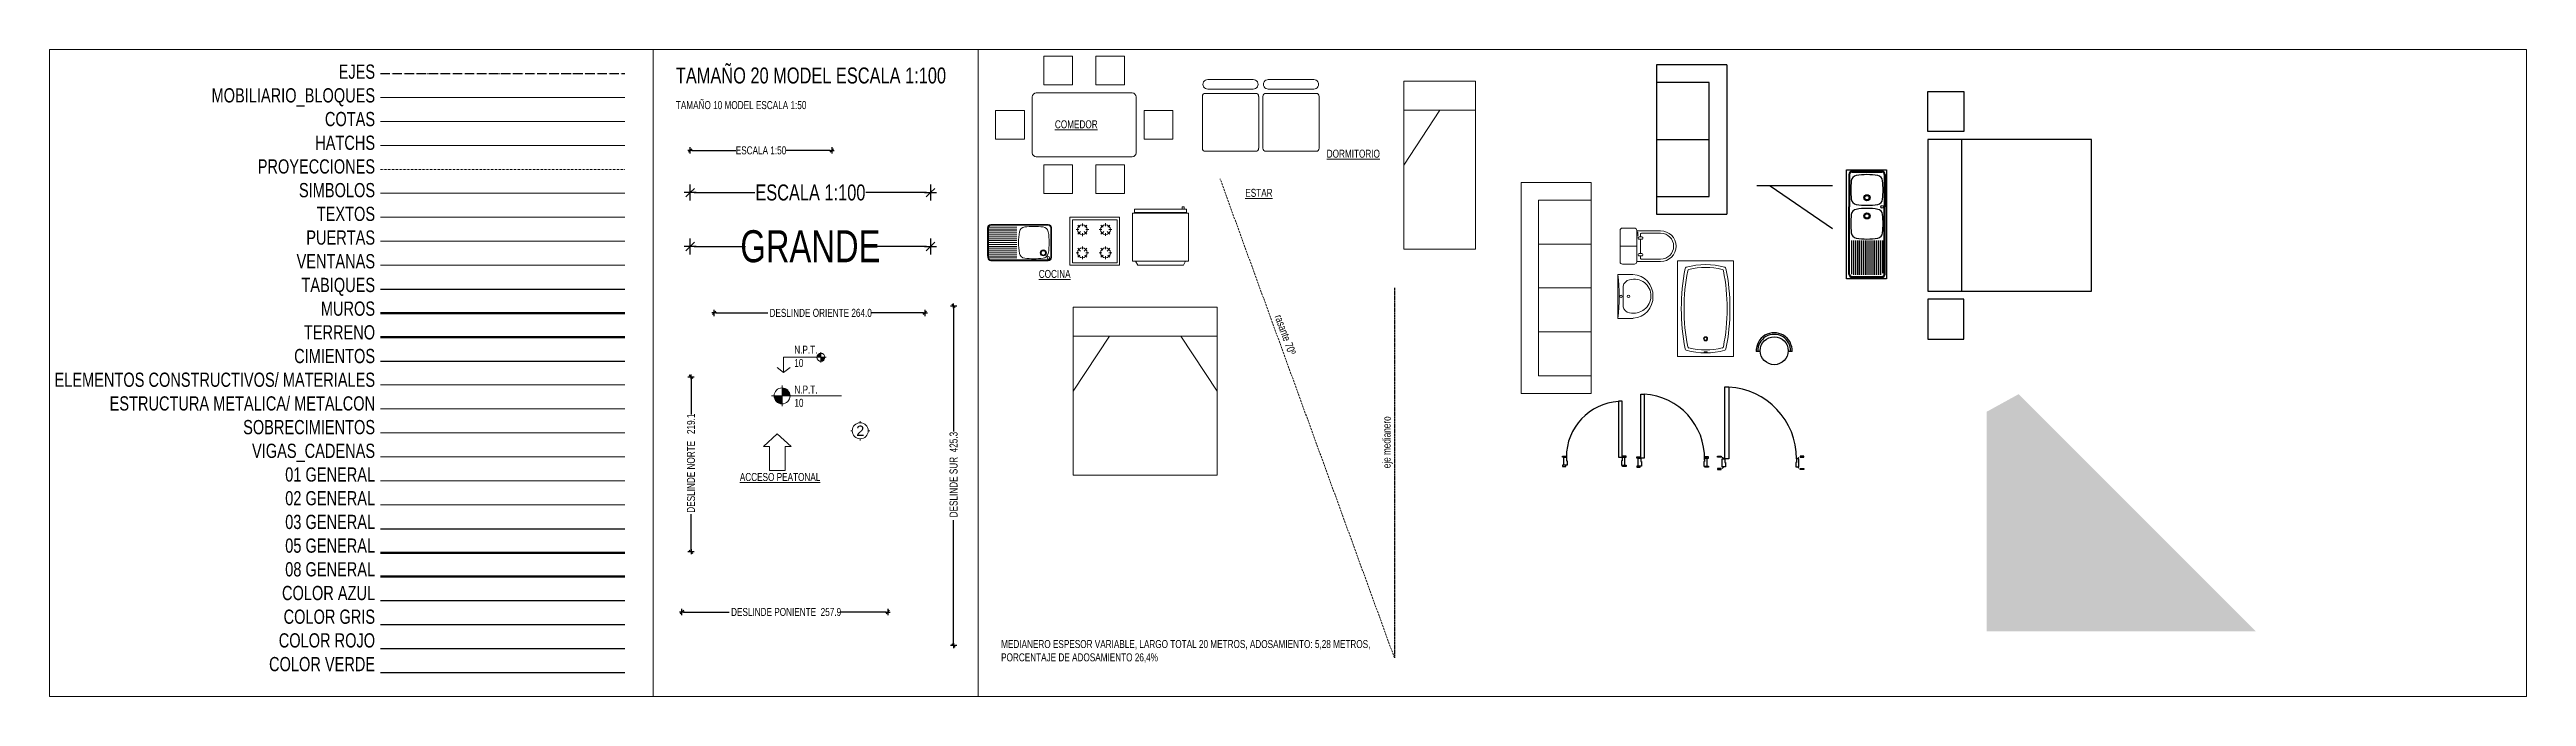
# Model space of a CAD drawing. Header units: centimetres. Extents: x 56177 to 99483, y 493 to 15482.
# Drawn here: x 56754 to 59856, y 4911 to 5721 of the extents above; entities that cross this region are included whole.
import ezdxf
from ezdxf.enums import TextEntityAlignment as Align

# ---------------------------------------------------------------- set-up
doc = ezdxf.new("R2010")
doc.units = ezdxf.units.CM
doc.header["$MEASUREMENT"] = 0
for name, pattern in [('ACAD_ISO02W100', [15, 12, -3]), ('ACAD_ISO04W100', [30, 24, -3, 0, -3]), ('CONTINUA', [0]), ('HIDDEN', [0.375, 0.25, -0.125])]:
    doc.linetypes.add(name, pattern=pattern)
for name, color, linetype, lineweight in [('0.1 COTAS', 52, 'Continuous', 13), ('0.15 HATCHS', 126, 'Continuous', 15), ('0.15 PROYECCIONES', 6, 'HIDDEN', 15), ('0.15 SIMBOLOS', 4, 'Continuous', 20), ('0.15 TEXTOS', 212, 'Continuous', 20), ('0.2 PUERTAS', 2, 'Continuous', 20), ('0.2 VENTANAS', 2, 'Continuous', 20), ('0.3 TABIQUES', 3, 'Continuous', 30), ('0.5 MUROS', 1, 'Continuous', 50), ('0.8 TERRENO', 5, 'Continuous', 80), ('00.2 CIMIENTOS', 120, 'Continuous', 30), ('00.2 ELEMENTOS CONSTRUCTIVOS', 251, 'Continuous', 20), ('00.2 METALCON', 126, 'Continuous', 15), ('00.2 SOBRECIMIENTOS', 30, 'Continuous', 20), ('00.2 VIGAS-CADENAS', 202, 'ACAD_ISO02W100', 20), ('000.1 GENERAL', 252, 'Continuous', 13), ('000.2 GENERAL', 2, 'Continuous', 20), ('000.3 GENERAL', 3, 'Continuous', 30), ('000.5 GENERAL', 1, 'Continuous', 50), ('000.8 GENERAL', 5, 'Continuous', 80)]:
    doc.layers.add(name, color=color, linetype=linetype, lineweight=lineweight)
doc.layers.add('0.10 EJES', color=120, linetype='ACAD_ISO04W100')
doc.layers.add('0.12 MOBILIARIO BLOQUES', color=251, linetype='Continuous', lineweight=13, true_color=0x616161)
for name, color, linetype, true_color in [('COLOR_ AZUL', 160, 'Continuous', 0x102ff9), ('COLOR_ GRIS', 253, 'Continuous', 0xb5b5b5), ('COLOR_ NARANJO', 2, 'Continuous', 0xffff14), ('COLOR_ ROJO', 1, 'Continuous', 0xff0000), ('COLOR_ VERDE', 64, 'Continuous', 0x7f951d)]:
    doc.layers.add(name, color=color, linetype=linetype, true_color=true_color)
doc.styles.add('NICOLAS', font='swissel.ttf')
doc.styles.add('NICOLAS 1', font='swissl.ttf')
doc.styles.add('NICOLAS 2', font='swisscl.ttf')
doc.dimstyles.new('NICO CMS GRANDE', dxfattribs={"dimtxt": 40, "dimasz": 5, "dimexe": 0.18, "dimexo": 0.0625, "dimgap": 0.09, "dimtad": 0, "dimdec": 1, "dimzin": 0, "dimdsep": 46, "dimtxsty": 'NICOLAS 2', "dimblk": 'CRUZ2', "dimcen": 0.09, "dimse1": 1, "dimse2": 1, "dimclrd": 256, "dimclrt": 2, "dimadec": 0, "dimazin": 0, "dimtfac": 1, "dimtdec": 1, "dimtofl": 0, "dimtmove": 1, "dimatfit": 2, "dimldrblk": 'CRUZ2', "dimfxl": 1, "dimtolj": 1, "dimtzin": 0, "dimarcsym": 0})
doc.dimstyles.new('NICO CMS MEDIA', dxfattribs={"dimtxt": 20, "dimasz": 5, "dimexe": 0.18, "dimexo": 0.0625, "dimgap": 0.09, "dimtad": 0, "dimdec": 1, "dimzin": 0, "dimdsep": 46, "dimtxsty": 'NICOLAS 2', "dimblk": 'CRUZ2', "dimcen": 0.09, "dimse1": 1, "dimse2": 1, "dimclrd": 256, "dimclrt": 2, "dimadec": 0, "dimazin": 0, "dimtfac": 1, "dimtdec": 1, "dimtofl": 0, "dimtmove": 1, "dimatfit": 2, "dimldrblk": 'CRUZ2', "dimfxl": 1, "dimtolj": 1, "dimtzin": 0, "dimarcsym": 0})
doc.dimstyles.new('NICO CMS PEQUEÑAS', dxfattribs={"dimtxt": 10, "dimasz": 2, "dimexe": 0.18, "dimexo": 0.0625, "dimgap": 0.09, "dimtad": 0, "dimdec": 1, "dimzin": 0, "dimdsep": 46, "dimtxsty": 'NICOLAS 2', "dimblk": 'CRUZ2', "dimcen": 0.09, "dimse1": 1, "dimse2": 1, "dimclrd": 256, "dimclrt": 2, "dimadec": 0, "dimazin": 0, "dimtfac": 1, "dimtdec": 1, "dimtofl": 0, "dimtmove": 1, "dimatfit": 2, "dimldrblk": 'CRUZ2', "dimfxl": 1, "dimtolj": 1, "dimtzin": 0, "dimarcsym": 0})

msp = doc.modelspace()

# ---------------------------------------------------------------- texts
at = {"layer": '0.15 TEXTOS', "attachment_point": 1, "style": 'NICOLAS 2'}
for s, insert, char_height, width in [('\\pxqr;EJES\\PMOBILIARIO_BLOQUES\\PCOTAS\\PHATCHS\\PPROYECCIONES\\PSIMBOLOS\\PTEXTOS \\PPUERTAS\\PVENTANAS\\PTABIQUES\\PMUROS\\PTERRENO\\PCIMIENTOS\\PELEMENTOS CONSTRUCTIVOS/ MATERIALES\\PESTRUCTURA METALICA/ METALCON\\PSOBRECIMIENTOS\\PVIGAS_CADENAS\\P01 GENERAL\\P02 GENERAL\\P03 GENERAL\\P05 GENERAL\\P08 GENERAL\\PCOLOR AZUL\\PCOLOR GRIS\\PCOLOR ROJO\\PCOLOR VERDE', (56728.14, 5702.61), 17.8, 433.7737), ('TAMAÑO 20 MODEL ESCALA 1:100', (57538.63, 5698.9), 20, 489.6147), ('TAMAÑO 20 MODEL ESCALA 1:100', (57538.63, 5698.9), 20, 489.6147), ('TAMAÑO 10 MODEL ESCALA 1:50', (57538.63, 5656.83), 10, 489.6147), ('TAMAÑO 10 MODEL ESCALA 1:50', (57538.63, 5656.83), 10, 489.6147), ('{\\LDORMITORIO}', (58353.8, 5595.99), 10, 489.6147), ('{\\LESTAR}', (58251.85, 5546.97), 10, 489.6147), ('{\\LCOCINA}', (57993.15, 5445.41), 10, 489.6147), ('N.P.T. \\P10', (57686.93, 5350.59), 10, 489.6147), ('N.P.T.\\P10', (57687.09, 5300.69), 10, 489.6147), ('{\\LACCESO PEATONAL}', (57618.76, 5191.15), 10, 489.6147), ('MEDIANERO ESPESOR VARIABLE, LARGO TOTAL 20 METROS, ADOSAMIENTO: 5,28 METROS, PORCENTAJE DE ADOSAMIENTO 26,4%', (57946, 4982), 10, 489.6147)]:
    msp.add_mtext(s, dxfattribs=dict(at, insert=insert, char_height=char_height, width=width))
at = {"layer": '0.15 TEXTOS', "insert": (58013.4, 5632.75), "char_height": 10, "attachment_point": 1, "style": 'NICOLAS 2'}
msp.add_mtext('{\\LCOMEDOR}', dxfattribs=at)
at = {"layer": '0.15 TEXTOS', "char_height": 10, "width": 489.6147, "style": 'NICOLAS 2'}
for s, insert, attachment_point, rotation in [('rasante 70º', (58297.73, 5390.67), 1, 290), ('eje medianero', (58436.83, 5197.1), 7, 90)]:
    msp.add_mtext(s, dxfattribs=dict(at, insert=insert, attachment_point=attachment_point, rotation=rotation))

# ---------------------------------------------------------------- blocks, each defined once
blk = doc.blocks.new('CRUZ2')
at = {"layer": 'COLOR_ NARANJO', "color": 8}
for p, q in [((-1.5, 0), (1.5, 0)), ((0, 2), (0, -2))]:
    blk.add_line(p, q, dxfattribs=at)
at = {"layer": 'COLOR_ NARANJO', "color": 4}
blk.add_lwpolyline([(-1.06, -1.06), (0, 0), (1.06, 1.06)], dxfattribs=at)
blk = doc.blocks.new('*D33')
at = {"layer": '0.1 COTAS', "lineweight": -2, "transparency": 16777216}
for p, q in [((57558.6, 5595.1), (57613.7, 5595.1)), ((57732, 5595.1), (57676.9, 5595.1))]:
    blk.add_line(p, q, dxfattribs=at)
at = {"layer": 'Defpoints', "color": 0, "transparency": 16777216}
for p in [(57556.6, 5585.6), (57734, 5595.1), (57734, 5585.6)]:
    blk.add_point(p, dxfattribs=at)
at = {"layer": '0.1 COTAS', "lineweight": -2, "transparency": 16777216, "xscale": 2, "yscale": 2, "zscale": 2, "rotation": 180}
blk.add_blockref('CRUZ2', (57556.6, 5595.1), dxfattribs=at)
at = {"layer": '0.1 COTAS', "lineweight": -2, "transparency": 16777216, "xscale": 2, "yscale": 2, "zscale": 2}
blk.add_blockref('CRUZ2', (57734, 5595.1), dxfattribs=at)
at = {"layer": '0.1 COTAS', "color": 2, "transparency": 16777216, "insert": (57645.3, 5595.1), "char_height": 10, "attachment_point": 5, "style": 'NICOLAS 2'}
blk.add_mtext('\\A1;ESCALA 1:50', dxfattribs=at)
blk = doc.blocks.new('*D34')
at = {"layer": '0.1 COTAS', "lineweight": -2, "transparency": 16777216}
for p, q in [((57561.6, 5542.3), (57637.7, 5542.3)), ((57852.6, 5542.3), (57776.4, 5542.3))]:
    blk.add_line(p, q, dxfattribs=at)
at = {"layer": 'Defpoints', "color": 0, "transparency": 16777216}
for p in [(57556.6, 5585.1), (57857.6, 5565.6), (57857.6, 5542.3)]:
    blk.add_point(p, dxfattribs=at)
at = {"layer": '0.1 COTAS', "lineweight": -2, "transparency": 16777216, "xscale": 5, "yscale": 5, "zscale": 5, "rotation": 180}
blk.add_blockref('CRUZ2', (57556.6, 5542.3), dxfattribs=at)
at = {"layer": '0.1 COTAS', "lineweight": -2, "transparency": 16777216, "xscale": 5, "yscale": 5, "zscale": 5}
blk.add_blockref('CRUZ2', (57857.6, 5542.3), dxfattribs=at)
at = {"layer": '0.1 COTAS', "color": 2, "transparency": 16777216, "insert": (57707.1, 5542.3), "char_height": 20, "attachment_point": 5, "style": 'NICOLAS 2'}
blk.add_mtext('\\A1;ESCALA 1:100', dxfattribs=at)
blk = doc.blocks.new('*D35')
at = {"layer": '0.1 COTAS', "lineweight": -2, "transparency": 16777216}
for p, q in [((57561.6, 5474.8), (57625.7, 5474.8)), ((57852.6, 5474.8), (57788.4, 5474.8))]:
    blk.add_line(p, q, dxfattribs=at)
at = {"layer": 'Defpoints', "color": 0, "transparency": 16777216}
for p in [(57556.6, 5532.3), (57857.6, 5532.3), (57857.6, 5474.8)]:
    blk.add_point(p, dxfattribs=at)
at = {"layer": '0.1 COTAS', "lineweight": -2, "transparency": 16777216, "xscale": 5, "yscale": 5, "zscale": 5, "rotation": 180}
blk.add_blockref('CRUZ2', (57556.6, 5474.8), dxfattribs=at)
at = {"layer": '0.1 COTAS', "lineweight": -2, "transparency": 16777216, "xscale": 5, "yscale": 5, "zscale": 5}
blk.add_blockref('CRUZ2', (57857.6, 5474.8), dxfattribs=at)
at = {"layer": '0.1 COTAS', "color": 2, "transparency": 16777216, "insert": (57707.1, 5474.8), "char_height": 40, "attachment_point": 5, "style": 'NICOLAS 2'}
blk.add_mtext('\\A1;GRANDE', dxfattribs=at)
blk = doc.blocks.new('*D36')
at = {"layer": '0.1 COTAS', "lineweight": -2, "transparency": 16777216}
for p, q in [((57558.6, 5595.1), (57613.7, 5595.1)), ((57732, 5595.1), (57676.9, 5595.1))]:
    blk.add_line(p, q, dxfattribs=at)
at = {"layer": 'Defpoints', "color": 0, "transparency": 16777216}
for p in [(57556.6, 5585.6), (57734, 5595.1), (57734, 5585.6)]:
    blk.add_point(p, dxfattribs=at)
at = {"layer": '0.1 COTAS', "lineweight": -2, "transparency": 16777216, "xscale": 2, "yscale": 2, "zscale": 2, "rotation": 180}
blk.add_blockref('CRUZ2', (57556.6, 5595.1), dxfattribs=at)
at = {"layer": '0.1 COTAS', "lineweight": -2, "transparency": 16777216, "xscale": 2, "yscale": 2, "zscale": 2}
blk.add_blockref('CRUZ2', (57734, 5595.1), dxfattribs=at)
at = {"layer": '0.1 COTAS', "color": 2, "transparency": 16777216, "insert": (57645.3, 5595.1), "char_height": 10, "attachment_point": 5, "style": 'NICOLAS 2'}
blk.add_mtext('\\A1;ESCALA 1:50', dxfattribs=at)
blk = doc.blocks.new('*D37')
at = {"layer": '0.1 COTAS', "lineweight": -2, "transparency": 16777216}
for p, q in [((57561.6, 5542.3), (57637.7, 5542.3)), ((57852.6, 5542.3), (57776.4, 5542.3))]:
    blk.add_line(p, q, dxfattribs=at)
at = {"layer": 'Defpoints', "color": 0, "transparency": 16777216}
for p in [(57556.6, 5585.1), (57857.6, 5565.6), (57857.6, 5542.3)]:
    blk.add_point(p, dxfattribs=at)
at = {"layer": '0.1 COTAS', "lineweight": -2, "transparency": 16777216, "xscale": 5, "yscale": 5, "zscale": 5, "rotation": 180}
blk.add_blockref('CRUZ2', (57556.6, 5542.3), dxfattribs=at)
at = {"layer": '0.1 COTAS', "lineweight": -2, "transparency": 16777216, "xscale": 5, "yscale": 5, "zscale": 5}
blk.add_blockref('CRUZ2', (57857.6, 5542.3), dxfattribs=at)
at = {"layer": '0.1 COTAS', "color": 2, "transparency": 16777216, "insert": (57707.1, 5542.3), "char_height": 20, "attachment_point": 5, "style": 'NICOLAS 2'}
blk.add_mtext('\\A1;ESCALA 1:100', dxfattribs=at)
blk = doc.blocks.new('*D38')
at = {"layer": '0.1 COTAS', "lineweight": -2, "transparency": 16777216}
for p, q in [((57561.6, 5474.8), (57625.7, 5474.8)), ((57852.6, 5474.8), (57788.4, 5474.8))]:
    blk.add_line(p, q, dxfattribs=at)
at = {"layer": 'Defpoints', "color": 0, "transparency": 16777216}
for p in [(57556.6, 5532.3), (57857.6, 5532.3), (57857.6, 5474.8)]:
    blk.add_point(p, dxfattribs=at)
at = {"layer": '0.1 COTAS', "lineweight": -2, "transparency": 16777216, "xscale": 5, "yscale": 5, "zscale": 5, "rotation": 180}
blk.add_blockref('CRUZ2', (57556.6, 5474.8), dxfattribs=at)
at = {"layer": '0.1 COTAS', "lineweight": -2, "transparency": 16777216, "xscale": 5, "yscale": 5, "zscale": 5}
blk.add_blockref('CRUZ2', (57857.6, 5474.8), dxfattribs=at)
at = {"layer": '0.1 COTAS', "color": 2, "transparency": 16777216, "insert": (57707.1, 5474.8), "char_height": 40, "attachment_point": 5, "style": 'NICOLAS 2'}
blk.add_mtext('\\A1;GRANDE', dxfattribs=at)
blk = doc.blocks.new('cama')
at = {"layer": '0.12 MOBILIARIO BLOQUES', "linetype": 'CONTINUA'}
for p, q in [((-3938.4, 804.6), (-4028.4, 804.6)), ((-4028.4, 804.6), (-4028.4, 594.6)), ((-3938.4, 804.6), (-3938.4, 594.6)), ((-3938.4, 768.5), (-4028.4, 768.5)), ((-3983.1, 768.5), (-4028.4, 699.6)), ((-3938.4, 594.6), (-4028.4, 594.6))]:
    blk.add_line(p, q, dxfattribs=at)
blk = doc.blocks.new('sillon2')
at = {"layer": '0.12 MOBILIARIO BLOQUES', "linetype": 'CONTINUA'}
for p, q in [((-1847.9, 1658.6), (-1847.9, 1690.1)), ((-1844.1, 1693.8), (-1821.6, 1693.8)), ((-1779.1, 1693.8), (-1821.6, 1693.8)), ((-1775.4, 1658.6), (-1775.4, 1690.1)), ((-1770.1, 1658.6), (-1770.1, 1687.1)), ((-1758.1, 1687.1), (-1758.1, 1658.6)), ((-1847.9, 1658.6), (-1847.9, 1627.1)), ((-1775.4, 1658.6), (-1775.4, 1627.1)), ((-1770.1, 1658.6), (-1770.1, 1630.1)), ((-1758.1, 1630.1), (-1758.1, 1658.6)), ((-1847.9, 1582.8), (-1847.9, 1614.3)), ((-1844.1, 1623.3), (-1821.6, 1623.3)), ((-1844.1, 1618.1), (-1821.6, 1618.1)), ((-1779.1, 1623.3), (-1821.6, 1623.3)), ((-1779.1, 1618.1), (-1821.6, 1618.1)), ((-1775.4, 1582.8), (-1775.4, 1614.3)), ((-1847.9, 1582.8), (-1847.9, 1551.3)), ((-1775.4, 1582.8), (-1775.4, 1551.3)), ((-1770.1, 1582.8), (-1770.1, 1611.3)), ((-1770.1, 1582.8), (-1770.1, 1554.3)), ((-1758.1, 1611.3), (-1758.1, 1582.8)), ((-1758.1, 1554.3), (-1758.1, 1582.8)), ((-1844.1, 1547.6), (-1821.6, 1547.6)), ((-1779.1, 1547.6), (-1821.6, 1547.6))]:
    blk.add_line(p, q, dxfattribs=at)
at = {"layer": '0.12 MOBILIARIO BLOQUES', "linetype": 'CONTINUA', "extrusion": (0, 0, -1)}
for centre, major_axis, start_param, end_param in [((-1844.1, 1690.1), (-2.65, -2.65), 0.785398, 2.356194), ((-1779.1, 1690.1), (2.65, -2.65), 3.926991, 5.497787), ((-1764.1, 1687.1), (0, 6), 4.712389, 7.853982), ((-1844.1, 1627.1), (2.65, -2.65), 0.785398, 2.356194), ((-1844.1, 1614.3), (-2.65, -2.65), 0.785398, 2.356194), ((-1779.1, 1627.1), (-2.65, -2.65), 3.926991, 5.497787), ((-1779.1, 1614.3), (2.65, -2.65), 3.926991, 5.497787), ((-1764.1, 1630.1), (0, -6), 4.712389, 7.853982), ((-1764.1, 1611.3), (0, 6), 4.712389, 7.853982), ((-1844.1, 1551.3), (2.65, -2.65), 0.785398, 2.356194), ((-1779.1, 1551.3), (-2.65, -2.65), 3.926991, 5.497787), ((-1764.1, 1554.3), (0, -6), 4.712389, 7.853982)]:
    blk.add_ellipse(centre, major_axis=major_axis, ratio=1, start_param=start_param, end_param=end_param, dxfattribs=at)
blk = doc.blocks.new('*D39')
at = {"layer": '0.1 COTAS', "lineweight": -2, "transparency": 16777216}
for p, q in [((57557.6, 5309.6), (57557.6, 5264.6)), ((57557.6, 5094.6), (57557.6, 5139.6))]:
    blk.add_line(p, q, dxfattribs=at)
at = {"layer": 'Defpoints', "color": 0, "transparency": 16777216}
for p in [(57608.2, 5311.6), (57557.6, 5092.6), (57597.2, 5092.6)]:
    blk.add_point(p, dxfattribs=at)
at = {"layer": '0.1 COTAS', "lineweight": -2, "transparency": 16777216, "xscale": 2, "yscale": 2, "zscale": 2}
for p, rotation in [((57557.6, 5311.6), 90), ((57557.6, 5092.6), 270)]:
    blk.add_blockref('CRUZ2', p, dxfattribs=dict(at, rotation=rotation))
at = {"layer": '0.1 COTAS', "color": 2, "transparency": 16777216, "insert": (57557.6, 5202.1), "char_height": 10, "attachment_point": 5, "rotation": 90, "style": 'NICOLAS 2'}
blk.add_mtext('\\A1; DESLINDE NORTE   219.1', dxfattribs=at)
blk = doc.blocks.new('*D40')
at = {"layer": '0.1 COTAS', "lineweight": -2, "transparency": 16777216}
for p, q in [((57886.5, 5398.4), (57886.5, 5243.3)), ((57886.5, 4977), (57886.5, 5132.2))]:
    blk.add_line(p, q, dxfattribs=at)
at = {"layer": 'Defpoints', "color": 0, "transparency": 16777216}
for p in [(57751.3, 5400.4), (57786.5, 4975), (57886.5, 4975)]:
    blk.add_point(p, dxfattribs=at)
at = {"layer": '0.1 COTAS', "lineweight": -2, "transparency": 16777216, "xscale": 2, "yscale": 2, "zscale": 2}
for p, rotation in [((57886.5, 5400.4), 90), ((57886.5, 4975), 270)]:
    blk.add_blockref('CRUZ2', p, dxfattribs=dict(at, rotation=rotation))
at = {"layer": '0.1 COTAS', "color": 2, "transparency": 16777216, "insert": (57886.5, 5187.7), "char_height": 10, "attachment_point": 5, "rotation": 90, "style": 'NICOLAS 2'}
blk.add_mtext('\\A1; DESLINDE SUR  425.3', dxfattribs=at)
blk = doc.blocks.new('*D41')
at = {"layer": '0.1 COTAS', "lineweight": -2, "transparency": 16777216}
for p, q in [((57548.3, 5017.1), (57605.4, 5017.1)), ((57802.2, 5017.1), (57745.1, 5017.1))]:
    blk.add_line(p, q, dxfattribs=at)
at = {"layer": 'Defpoints', "color": 0, "transparency": 16777216}
for p in [(57804.2, 5125.5), (57546.3, 5117.1), (57804.2, 5017.1)]:
    blk.add_point(p, dxfattribs=at)
at = {"layer": '0.1 COTAS', "lineweight": -2, "transparency": 16777216, "xscale": 2, "yscale": 2, "zscale": 2, "rotation": 180}
blk.add_blockref('CRUZ2', (57546.3, 5017.1), dxfattribs=at)
at = {"layer": '0.1 COTAS', "lineweight": -2, "transparency": 16777216, "xscale": 2, "yscale": 2, "zscale": 2}
blk.add_blockref('CRUZ2', (57804.2, 5017.1), dxfattribs=at)
at = {"layer": '0.1 COTAS', "color": 2, "transparency": 16777216, "insert": (57675.3, 5017.1), "char_height": 10, "attachment_point": 5, "style": 'NICOLAS 2'}
blk.add_mtext('\\A1; DESLINDE PONIENTE  257.9', dxfattribs=at)
blk = doc.blocks.new('*D42')
at = {"layer": '0.1 COTAS', "lineweight": -2, "transparency": 16777216}
for p, q in [((57588.6, 5391.6), (57653.9, 5391.6)), ((57848.6, 5391.6), (57783.2, 5391.6))]:
    blk.add_line(p, q, dxfattribs=at)
at = {"layer": 'Defpoints', "color": 0, "transparency": 16777216}
for p in [(57850.6, 5391.6), (57586.6, 5362.4), (57850.6, 5360.2)]:
    blk.add_point(p, dxfattribs=at)
at = {"layer": '0.1 COTAS', "lineweight": -2, "transparency": 16777216, "xscale": 2, "yscale": 2, "zscale": 2, "rotation": 180}
blk.add_blockref('CRUZ2', (57586.6, 5391.6), dxfattribs=at)
at = {"layer": '0.1 COTAS', "lineweight": -2, "transparency": 16777216, "xscale": 2, "yscale": 2, "zscale": 2}
blk.add_blockref('CRUZ2', (57850.6, 5391.6), dxfattribs=at)
at = {"layer": '0.1 COTAS', "color": 2, "transparency": 16777216, "insert": (57718.6, 5391.6), "char_height": 10, "attachment_point": 5, "style": 'NICOLAS 2'}
blk.add_mtext('\\A1; DESLINDE ORIENTE 264.0', dxfattribs=at)
blk = doc.blocks.new('CAMA 2 PLAZAS')
at = {"layer": '0.12 MOBILIARIO BLOQUES', "linetype": 'CONTINUA'}
for p, q in [((8889.4, 1924.4), (8709.4, 1924.4)), ((8709.4, 1924.4), (8709.4, 1714.4)), ((8889.4, 1924.4), (8889.4, 1714.4)), ((8889.4, 1888.3), (8709.4, 1888.3)), ((8754.7, 1888.3), (8709.4, 1819.4)), ((8844, 1888.3), (8889.4, 1819.4)), ((8889.4, 1714.4), (8709.4, 1714.4))]:
    blk.add_line(p, q, dxfattribs=at)
blk = doc.blocks.new('LPLATOS 1')
at = {"layer": '0.12 MOBILIARIO BLOQUES', "linetype": 'CONTINUA'}
for p, q in [((-40.1, 41.3), (-40.1, 6.4)), ((-39.1, 41.3), (-39.1, 6.4)), ((-3.3, 39.6), (-39.1, 39.6)), ((-3.3, 37.2), (-39.1, 37.2)), ((-3.3, 34.8), (-39.1, 34.8)), ((-3.3, 32.3), (-39.1, 32.3)), ((-3.3, 42), (-39, 42)), ((-36.1, 45.3), (35.9, 45.4)), ((35.9, 44.4), (-36.1, 44.3)), ((38.9, 41.4), (38.9, 4)), ((39.9, 41.4), (39.9, 4)), ((-40.1, 6.4), (-39.9, 4)), ((-3.3, 29.9), (-39.1, 29.9)), ((-3.3, 27.5), (-39.1, 27.5)), ((-3.3, 25.1), (-39.1, 25.1)), ((-3.3, 22.7), (-39.1, 22.7)), ((-3.3, 20.3), (-39.1, 20.3)), ((-3.3, 17.9), (-39.1, 17.9)), ((-3.3, 15.5), (-39.1, 15.5)), ((-3.3, 13.1), (-39.1, 13.1)), ((-3.3, 10.6), (-39.1, 10.6)), ((-3.3, 8.2), (-39.1, 8.2)), ((-39.1, 6.4), (-38.9, 4)), ((-3.3, 5.8), (-39.1, 5.8)), ((-3.3, 3.4), (-38.8, 3.4)), ((35.9, 1), (-35.9, 1)), ((-35.9, 0), (35.9, 0))]:
    blk.add_line(p, q, dxfattribs=at)
for centre, radius in [((29.7, 9.8), 3.8), ((29.7, 9.8), 2.75), ((36, 3.6), 1.62)]:
    blk.add_circle(centre, radius, dxfattribs=at)
for centre, radius, start, end in [((-36.1, 41.3), 4, 90, 180), ((-36.1, 41.3), 3, 90, 180), ((73.7, 22.7), 75, 169.6188, 180), ((7.3, 34.9), 7.5, 97.23, 169.6188), ((17.9, -69), 111.9, 89.999, 95.9178), ((17.9, -69), 111.9, 84.0822, 90.001), ((28.5, 34.9), 7.5, 10.3812, 82.77), ((-37.9, 22.7), 75, 0, 10.3812), ((35.9, 41.4), 4, 0, 90), ((35.9, 41.4), 3, 0, 90), ((-35.9, 4), 4, 180, 270), ((-35.9, 4), 3, 180, 270), ((73.7, 22.7), 75, 180, 190.3812), ((7.3, 10.5), 7.5, 190.3812, 262.77), ((17.9, 114.4), 111.9, 264.0822, 270.001), ((17.9, 114.4), 111.9, 269.999, 275.9178), ((28.5, 10.5), 7.5, 277.23, 349.6188), ((-37.9, 22.7), 75, 349.6188, 0), ((35.9, 4), 3, 270, 0), ((35.9, 4), 4, 270, 0)]:
    blk.add_arc(centre, radius, start, end, dxfattribs=at)
blk = doc.blocks.new('COCINA1')
at = {"layer": '0.12 MOBILIARIO BLOQUES'}
for p, q in [((31, 60), (-31, 60)), ((-31, 0), (-31, 60)), ((28, 57), (-28, 57)), ((-28, 3), (-28, 57)), ((28, 3), (28, 57)), ((31, 0), (31, 60)), ((31, 0), (-31, 0)), ((28, 3), (-28, 3))]:
    blk.add_line(p, q, dxfattribs=at)
at = {"layer": '0.12 MOBILIARIO BLOQUES', "linetype": 'CONTINUA'}
for p, q in [((-23.4, 44.5), (-19.8, 44.5)), ((-21.1, 50.1), (-18.6, 47.5)), ((-17.7, 42.3), (-21.1, 38.8)), ((-15.5, 48.8), (-15.5, 52.4)), ((-15.5, 36.5), (-15.5, 40.1)), ((-13.3, 42.3), (-9.8, 38.8)), ((-9.8, 50.1), (-12.4, 47.5)), ((-11.1, 44.5), (-7.5, 44.5)), ((9.1, 44.5), (5.5, 44.5)), ((7.8, 50.1), (10.4, 47.6)), ((11.3, 42.3), (7.8, 38.9)), ((13.5, 48.9), (13.5, 52.5)), ((13.5, 40.2), (13.5, 36.6)), ((15.7, 42.3), (19.1, 38.8)), ((19.1, 50.1), (16.6, 47.5)), ((21.4, 44.5), (17.8, 44.5)), ((-23.4, 15.5), (-19.8, 15.5)), ((-17.6, 17.7), (-21.1, 21.2)), ((-21.1, 9.9), (-18.5, 12.4)), ((-15.5, 23.5), (-15.5, 19.9)), ((-15.5, 11.2), (-15.5, 7.6)), ((-13.3, 17.7), (-9.8, 21.2)), ((-9.8, 9.9), (-12.4, 12.4)), ((-11.1, 15.5), (-7.5, 15.5)), ((9.1, 15.6), (5.5, 15.6)), ((10.3, 18.7), (7.8, 21.2)), ((7.8, 10), (10.4, 12.5)), ((13.5, 23.5), (13.5, 19.9)), ((13.5, 11.2), (13.5, 7.6)), ((15.7, 17.7), (19.1, 21.2)), ((19.1, 9.9), (16.6, 12.5)), ((21.4, 15.5), (17.8, 15.5))]:
    blk.add_line(p, q, dxfattribs=at)
for centre in [(-15.5, 44.5), (13.5, 44.5), (-15.5, 15.5), (13.5, 15.5)]:
    blk.add_circle(centre, 6.16, dxfattribs=at)
blk = doc.blocks.new('REFRIGERADOR1')
at = {"layer": '0.12 MOBILIARIO BLOQUES'}
for p, q in [((-35, 65), (35, 65)), ((-35, 65), (-35, 5)), ((-32.6, 70), (-32.6, 65)), ((-32.6, 70), (32.6, 70)), ((-32.6, 65.8), (32.6, 65.8)), ((27, 73), (29.4, 73)), ((27, 73), (27, 70)), ((29.4, 73), (29.4, 70)), ((32.6, 70), (32.6, 65)), ((35, 65), (35, 5)), ((-35, 5), (35, 5)), ((-31.3, 5), (-28.5, 0)), ((-28.5, 0), (28.5, 0)), ((31.3, 5), (28.5, 0))]:
    blk.add_line(p, q, dxfattribs=at)
blk = doc.blocks.new('MESA 6P 1')
at = {"layer": '0.12 MOBILIARIO BLOQUES', "ltscale": 2}
for p, q in [((-63.1, -35), (-63.1, 35)), ((-58.1, 40), (61.9, 40)), ((66.9, -35), (66.9, 35)), ((-58.1, -40), (61.9, -40))]:
    blk.add_line(p, q, dxfattribs=at)
for points in [[(-48.6, 50), (-48.6, 86), (-12.6, 86), (-12.6, 50)], [(52.4, 50), (52.4, 86), (16.4, 86), (16.4, 50)], [(-109.1, -18), (-109.1, 18), (-73.1, 18), (-73.1, -18)], [(112.9, -18), (112.9, 18), (76.9, 18), (76.9, -18)], [(-48.6, -50), (-48.6, -86), (-12.6, -86), (-12.6, -50)], [(52.4, -50), (52.4, -86), (16.4, -86), (16.4, -50)]]:
    blk.add_lwpolyline(points, close=True, dxfattribs=at)
for centre, start, end in [((-58.1, 35), 90, 180), ((61.9, 35), 0, 90), ((-58.1, -35), 180, 270), ((61.9, -35), 270, 0)]:
    blk.add_arc(centre, 5, start, end, dxfattribs=at)
blk = doc.blocks.new('EJE')
at = {"layer": '0.15 TEXTOS'}
for p, q in [((-10, 0), (-12, 0)), ((0, 10), (0, 12)), ((10, 0), (12, 0)), ((0, -10), (0, -12))]:
    blk.add_line(p, q, dxfattribs=at)
blk.add_circle((0, 0), 10, dxfattribs=at)
at = {"layer": '0.15 TEXTOS', "style": 'NICOLAS'}
blk.add_attdef('A', text='', height=13, dxfattribs=at).set_placement((0, 0), align=Align.MIDDLE_CENTER)
blk = doc.blocks.new('WC2')
at = {"layer": '0.12 MOBILIARIO BLOQUES'}
for p, q in [((7905.6, 4945.1), (7875.7, 4945.1)), ((7905.6, 4945.1), (7875.7, 4945.1)), ((7875.7, 4940.8), (7877.1, 4940.8)), ((7877.1, 4938.8), (7875.7, 4938.8)), ((7876.2, 4943.4), (7877.1, 4943.4)), ((7876.2, 4940.8), (7876.2, 4943.4)), ((7877.1, 4943.4), (7877.1, 4940.8)), ((7877.7, 4935.5), (7877.7, 4936.5)), ((7882.2, 4937.5), (7878.7, 4937.5)), ((7882.2, 4934.5), (7878.7, 4934.5)), ((7880.5, 4937.5), (7880.5, 4941.1)), ((7880.5, 4916.6), (7880.5, 4934.5)), ((7905.6, 4942.1), (7881.5, 4942.1)), ((7905.6, 4942.1), (7881.5, 4942.1)), ((7883.2, 4935.5), (7883.2, 4936.5)), ((7854.8, 4925.8), (7875.8, 4925.8)), ((7905.6, 4906.5), (7875.7, 4906.5)), ((7905.6, 4906.5), (7875.7, 4906.5)), ((7877.7, 4914.6), (7877.7, 4915.6)), ((7882.2, 4916.6), (7878.7, 4916.6)), ((7882.2, 4913.6), (7878.7, 4913.6)), ((7880.5, 4910.5), (7880.5, 4913.6)), ((7905.6, 4909.5), (7881.5, 4909.5)), ((7905.6, 4909.5), (7881.5, 4909.5)), ((7883.2, 4914.6), (7883.2, 4915.6))]:
    blk.add_line(p, q, dxfattribs=at)
blk.add_lwpolyline([(7875.7, 4906.3, -0.414214), (7872.7, 4903.3), (7857.8, 4903.3, -0.414214), (7854.8, 4906.3), (7854.8, 4945.4, -0.414214), (7857.8, 4948.4), (7872.7, 4948.4, -0.414214), (7875.7, 4945.4)], format="xyb", close=True, dxfattribs=at)
for centre, radius, start, end in [((7874.9, 4939.8), 2.41, 335.3637, 24.6363), ((7878.7, 4936.5), 1, 90, 180), ((7878.7, 4935.5), 1, 180, 270), ((7881.5, 4941.1), 1, 90, 179.9917), ((7882.2, 4936.5), 1, 0, 90), ((7882.2, 4935.5), 1, 270, 0), ((7905.6, 4925.8), 19.3, 270.2052, 89.7948), ((7905.6, 4925.8), 16.3, 270.2431, 89.7569), ((7878.7, 4915.6), 1, 90, 180), ((7878.7, 4914.6), 1, 180, 270), ((7881.5, 4910.5), 1, 179.9917, 270), ((7882.2, 4915.6), 1, 0, 90), ((7882.2, 4914.6), 1, 270, 0)]:
    blk.add_arc(centre, radius, start, end, dxfattribs=at)
blk = doc.blocks.new('lv16')
at = {"layer": '0.12 MOBILIARIO BLOQUES'}
for p, q in [((-19.6, -28.3), (-19.6, 26.7)), ((-19.6, 26.7), (-0.7, 26.7)), ((-13, 12.1), (-13, -0.8)), ((24.4, 0.7), (24.4, -2.2)), ((-0.4, -28.3), (-19.6, -28.3)), ((-13, -13.7), (-13, -0.8))]:
    blk.add_line(p, q, dxfattribs=at)
for centre in [(-15.6, -0.8), (-6.3, -0.8)]:
    blk.add_circle(centre, 1.57, dxfattribs=at)
for centre, radius, start, end in [((-228, -0.8), 210.1, 352.4805, 7.5195), ((-3.5, 10.2), 9.71, 98.3209, 168.8548), ((1, -0.2), 20.9, 359.5735, 106.5511), ((-2.2, 0.2), 26.6, 357.9348, 86.7866), ((-3.5, -11.8), 9.71, 191.1452, 261.6791), ((0, 0), 21.9, 257.0381, 359.0711), ((-2.2, -1.7), 26.6, 273.8878, 2.0413)]:
    blk.add_arc(centre, radius, start, end, dxfattribs=at)
blk = doc.blocks.new('BAÑERA')
at = {"layer": '0.12 MOBILIARIO BLOQUES'}
blk.add_lwpolyline([(58863.3, 5336.9), (58793.3, 5336.9), (58793.3, 5456.9), (58863.3, 5456.9)], close=True, dxfattribs=at)
blk.add_lwpolyline([(58828.3, 5342.3, 0.015311), (58829.1, 5342.3, 0.021433), (58829.7, 5342.4, 0.049105), (58830.1, 5342.5, 0.316906), (58830.2, 5342.6, 0.316906), (58830.1, 5342.7, 0.049105), (58829.7, 5342.8, 0.021433), (58829.1, 5342.8, 0.015311), (58828.3, 5342.9, 0.015311), (58827.6, 5342.8, 0.021433), (58827, 5342.8, 0.049105), (58826.6, 5342.7, 0.316906), (58826.5, 5342.6, 0.316906), (58826.6, 5342.5, 0.049105), (58827, 5342.4, 0.021433), (58827.6, 5342.3, 0.015311)], format="xyb", close=True, dxfattribs=at)
for radius in [2.58, 1.86]:
    blk.add_circle((58828.3, 5359.2), radius, dxfattribs=at)
for centre, radius, start, end in [((59057, 5396.9), 259.1, 168.7728, 191.2272), ((59040.6, 5396.9), 239.3, 168.5266, 191.4734), ((58804.6, 5447.1), 1.79, 105.2692, 174.1125), ((58828.3, 5360.1), 92, 74.7308, 105.2692), ((58807.9, 5444.3), 1.79, 103.6523, 174.3321), ((58828.3, 5360.1), 88.4, 76.3477, 103.6523), ((58848.8, 5444.3), 1.79, 5.6679, 76.3477), ((58616.1, 5396.9), 239.3, 348.5266, 11.4734), ((58852.1, 5447.1), 1.79, 5.8875, 74.7308), ((58599.4, 5396.9), 259.4, 348.7865, 11.2135), ((58804.6, 5346.6), 1.79, 185.8875, 254.7308), ((58828.3, 5433.6), 92, 254.7308, 285.2692), ((58807.9, 5349.4), 1.79, 185.6679, 256.3477), ((58828.3, 5433.6), 88.4, 256.3477, 283.6523), ((58848.8, 5349.4), 1.79, 283.6523, 354.3321), ((58852.1, 5346.6), 1.79, 285.2692, 354.1125)]:
    blk.add_arc(centre, radius, start, end, dxfattribs=at)

# ---------------------------------------------------------------- dimensions: what is measured, and where the dimension line sits
at = {"layer": '0.1 COTAS'}
for base, p1, p2, text, dimstyle, picture, middle in [((57857.57, 5542.25), (57556.58, 5585.13), (57857.57, 5565.6), 'ESCALA 1:100', 'NICO CMS MEDIA', '*D34', (57707.07, 5542.25)), ((57857.57, 5542.25), (57556.58, 5585.13), (57857.57, 5565.6), 'ESCALA 1:100', 'NICO CMS MEDIA', '*D37', (57707.07, 5542.25)), ((57734.04, 5595.13), (57556.58, 5585.55), (57734.04, 5585.55), 'ESCALA 1:50', 'NICO CMS PEQUEÑAS', '*D33', (57645.31, 5595.13)), ((57734.04, 5595.13), (57556.58, 5585.55), (57734.04, 5585.55), 'ESCALA 1:50', 'NICO CMS PEQUEÑAS', '*D36', (57645.31, 5595.13)), ((57857.57, 5474.84), (57556.58, 5532.25), (57857.57, 5532.25), 'GRANDE', 'NICO CMS GRANDE', '*D35', (57707.07, 5474.84)), ((57857.57, 5474.84), (57556.58, 5532.25), (57857.57, 5532.25), 'GRANDE', 'NICO CMS GRANDE', '*D38', (57707.07, 5474.84))]:
    dim = msp.add_linear_dim(base=base, p1=p1, p2=p2, text=text, dimstyle=dimstyle, dxfattribs=at)
    dim.commit()
    dim.dimension.update_dxf_attribs({"geometry": picture, "text_midpoint": middle})
for base, p1, p2, text, picture, middle in [((57850.57, 5391.64), (57586.56, 5362.44), (57850.57, 5360.21), ' DESLINDE ORIENTE <>', '*D42', (57718.57, 5391.64)), ((57804.22, 5017.13), (57546.28, 5117.13), (57804.22, 5125.5), ' DESLINDE PONIENTE  <>', '*D41', (57675.25, 5017.13))]:
    dim = msp.add_linear_dim(base=base, p1=p1, p2=p2, text=text, dimstyle='NICO CMS PEQUEÑAS', override={"dimtxsty": 'NICOLAS 2'}, dxfattribs=at)
    dim.commit()
    dim.dimension.update_dxf_attribs({"geometry": picture, "text_midpoint": middle})
for base, p1, p2, text, picture, middle in [((57886.46, 4975.04), (57751.3, 5400.36), (57786.46, 4975.04), ' DESLINDE SUR  <>', '*D40', (57886.46, 5187.7)), ((57557.63, 5092.56), (57608.16, 5311.64), (57597.21, 5092.56), ' DESLINDE NORTE   <>', '*D39', (57557.63, 5202.1))]:
    dim = msp.add_linear_dim(base=base, p1=p1, p2=p2, angle=90, text=text, dimstyle='NICO CMS PEQUEÑAS', override={"dimtxsty": 'NICOLAS 2'}, dxfattribs=at)
    dim.commit()
    dim.dimension.update_dxf_attribs({"geometry": picture, "text_midpoint": middle})

# ---------------------------------------------------------------- hatches: boundary and pattern name
at = {"layer": '0.15 TEXTOS'}
h = msp.add_hatch(color=256, dxfattribs=at)
h.paths.add_polyline_path([(57720.31, 5336), (57715.31, 5336, -0.4142136), (57720.31, 5341)])
h.paths.add_polyline_path([(57720.31, 5331), (57720.31, 5336), (57725.31, 5336, -0.4142136)])
h = msp.add_hatch(color=256, dxfattribs=at)
h.paths.add_polyline_path([(57671.61, 5287.74), (57681.61, 5287.74, 0.4142136), (57671.61, 5297.74)])
h.paths.add_polyline_path([(57671.61, 5277.74), (57671.61, 5287.74), (57661.61, 5287.74, 0.4142136)])
at = {"layer": 'COLOR_ GRIS', "ltscale": 10}
h = msp.add_hatch(dxfattribs=at)
h.set_pattern_fill('DOTS', color=256, scale=50, angle=90, style=0)
h.set_pattern_definition([(90, (30532.943, -448.1943), (-3.125, 1.5625), [0, -3.125])])
edge = h.paths.add_edge_path()
edge.add_line((59220.53, 5289.95), (59220.53, 5267.93))
edge.add_line((59220.53, 5267.93), (59180.53, 5267.93))
edge.add_line((59180.53, 5267.93), (59180.53, 4992.93))
edge.add_line((59180.53, 4992.93), (59517.56, 4992.93))
edge.add_line((59517.56, 4992.93), (59220.53, 5289.95))
edge.add_line((59220.53, 5289.95), (59220.53, 5267.93))
edge.add_line((59220.53, 5267.93), (59180.53, 5267.93))

# ---------------------------------------------------------------- linework, layer by layer
for p, q in [((58855.01, 5702.27), (58767.01, 5702.27)), ((58767.01, 5702.27), (58767.01, 5680.27)), ((58767.01, 5680.27), (58767.01, 5537.27)), ((58833.01, 5680.27), (58767.01, 5680.27)), ((58833.01, 5537.27), (58833.01, 5680.27)), ((58855.01, 5702.27), (58855.01, 5515.27)), ((58767.01, 5608.77), (58833.01, 5608.77)), ((58767.01, 5537.27), (58833.01, 5537.27)), ((58767.01, 5537.27), (58767.01, 5515.27)), ((58767.01, 5515.27), (58855.01, 5515.27))]:
    msp.add_line(p, q)
at = {"ltscale": 100}
for p, q in [((59148.94, 5608.81), (59148.94, 5418.81)), ((58987.41, 5550.72), (58892.41, 5550.72)), ((58909.19, 5550.72), (58987.41, 5497.27)), ((58648.95, 5210.96), (58648.95, 5212.44)), ((58648.95, 5212.44), (58653.45, 5212.44)), ((58653.45, 5212.44), (58653.45, 5210.96)), ((58653.45, 5210.96), (58648.95, 5210.96)), ((58650.85, 5210.96), (58653.95, 5210.96)), ((58650.85, 5200.96), (58650.85, 5210.96)), ((58654.95, 5200.96), (58650.85, 5200.96)), ((58653.95, 5210.96), (58653.95, 5206.46)), ((58653.95, 5206.46), (58654.95, 5206.46)), ((58654.95, 5206.46), (58654.95, 5200.96)), ((58723.95, 5206.46), (58722.95, 5206.46)), ((58722.95, 5206.46), (58722.95, 5200.96)), ((58722.95, 5200.96), (58727.15, 5200.96)), ((58727.15, 5210.96), (58723.95, 5210.96)), ((58723.95, 5210.96), (58723.95, 5206.46)), ((58727.05, 5200.96), (58727.05, 5210.96)), ((58743.83, 5209.87), (58747.03, 5209.87)), ((58748.03, 5199.87), (58743.83, 5199.87)), ((58743.93, 5199.87), (58743.93, 5209.87)), ((58747.03, 5209.87), (58747.03, 5205.37)), ((58747.03, 5205.37), (58748.03, 5205.37)), ((58748.03, 5205.37), (58748.03, 5199.87)), ((58827.03, 5205.37), (58826.03, 5205.37)), ((58826.03, 5205.37), (58826.03, 5199.87)), ((58826.03, 5199.87), (58830.23, 5199.87)), ((58830.23, 5209.87), (58827.03, 5209.87)), ((58827.03, 5209.87), (58827.03, 5205.37)), ((58830.13, 5199.87), (58830.13, 5209.87)), ((58849.3, 5208.91), (58852.3, 5208.91)), ((58849.3, 5198.91), (58849.3, 5208.91)), ((58853.3, 5198.91), (58849.3, 5198.91)), ((58852.3, 5208.91), (58852.3, 5204.41)), ((58852.3, 5204.41), (58853.3, 5204.41)), ((58853.3, 5204.41), (58853.3, 5198.91)), ((58942.3, 5204.41), (58941.3, 5204.41)), ((58941.3, 5204.41), (58941.3, 5198.91)), ((58941.3, 5198.91), (58945.3, 5198.91)), ((58945.3, 5208.91), (58942.3, 5208.91)), ((58942.3, 5208.91), (58942.3, 5204.41)), ((58945.3, 5198.91), (58945.3, 5208.91))]:
    msp.add_line(p, q, dxfattribs=at)
at = {"linetype": 'CONTINUA'}
for p, q in [((59004.95, 5570.84), (59054.95, 5570.84)), ((59004.95, 5524.43), (59004.95, 5570.84)), ((59007.75, 5565.04), (59007.75, 5524.43)), ((59008.75, 5565.04), (59008.75, 5524.43)), ((59011.75, 5569.04), (59049.15, 5569.04)), ((59011.75, 5568.04), (59049.15, 5568.04)), ((59052.15, 5565.04), (59052.15, 5524.43)), ((59053.15, 5565.04), (59053.15, 5524.43)), ((59054.95, 5570.84), (59054.95, 5524.43)), ((59004.95, 5434.43), (59004.95, 5524.43)), ((59007.75, 5440.23), (59007.75, 5524.43)), ((59008.75, 5440.23), (59008.75, 5524.43)), ((59052.15, 5440.23), (59052.15, 5524.43)), ((59053.15, 5440.23), (59053.15, 5524.43)), ((59054.95, 5524.43), (59054.95, 5434.43)), ((59011.16, 5482.13), (59011.16, 5439.98)), ((59013.57, 5482.13), (59013.57, 5439.43)), ((59015.98, 5482.13), (59015.98, 5439.43)), ((59018.39, 5482.13), (59018.39, 5439.43)), ((59020.8, 5482.13), (59020.8, 5439.43)), ((59023.21, 5482.13), (59023.21, 5439.43)), ((59025.63, 5482.13), (59025.63, 5439.43)), ((59028.04, 5482.13), (59028.04, 5439.43)), ((59030.45, 5482.13), (59030.45, 5439.43)), ((59032.86, 5482.13), (59032.86, 5439.43)), ((59035.27, 5482.13), (59035.27, 5439.43)), ((59037.68, 5482.13), (59037.68, 5439.43)), ((59040.09, 5482.13), (59040.09, 5439.43)), ((59042.5, 5482.13), (59042.5, 5439.43)), ((59044.91, 5482.13), (59044.91, 5439.43)), ((59047.32, 5482.13), (59047.32, 5439.43)), ((59049.74, 5482.13), (59049.74, 5441.26)), ((59054.95, 5434.43), (59004.95, 5434.43)), ((59011.75, 5437.23), (59049.15, 5437.23)), ((59011.75, 5436.23), (59049.15, 5436.23))]:
    msp.add_line(p, q, dxfattribs=at)
at = {"ltscale": 2500}
for p, q in [((58896.78, 5343.34), (58891.78, 5343.34)), ((58936.74, 5343.34), (58931.73, 5343.34))]:
    msp.add_line(p, q, dxfattribs=at)
at = {"ltscale": 100}
for points in [[(59151.77, 5618.81), (59106.77, 5618.81), (59106.77, 5668.81), (59151.77, 5668.81)], [(59311.77, 5418.81), (59311.77, 5608.81), (59106.77, 5608.81), (59106.77, 5418.81)], [(59151.77, 5408.81), (59106.77, 5408.81), (59106.77, 5358.81), (59151.77, 5358.81)], [(58719.44, 5210.96), (58723.95, 5210.96), (58723.95, 5280.96), (58719.44, 5280.96)], [(58751.54, 5209.87), (58747.03, 5209.87), (58747.03, 5289.87), (58751.54, 5289.87)], [(58857.29, 5208.91), (58852.3, 5208.91), (58852.3, 5298.91), (58857.29, 5298.91)], [(58724.45, 5210.96), (58728.95, 5210.96), (58728.95, 5212.44), (58724.45, 5212.44)], [(58847.76, 5210.91), (58843.26, 5210.91), (58843.26, 5212.4), (58847.76, 5212.4)], [(58946.83, 5210.91), (58951.33, 5210.91), (58951.33, 5212.4), (58946.83, 5212.4)], [(58653.45, 5200.96), (58648.95, 5200.96), (58648.95, 5199.47), (58653.45, 5199.47)], [(58724.45, 5200.96), (58728.95, 5200.96), (58728.95, 5199.47), (58724.45, 5199.47)], [(58746.53, 5209.87), (58742.03, 5209.87), (58742.03, 5211.36), (58746.53, 5211.36)], [(58746.53, 5199.87), (58742.03, 5199.87), (58742.03, 5198.38), (58746.53, 5198.38)], [(58827.53, 5209.87), (58832.03, 5209.87), (58832.03, 5211.36), (58827.53, 5211.36)], [(58827.53, 5199.87), (58832.03, 5199.87), (58832.03, 5198.38), (58827.53, 5198.38)], [(58847.76, 5196.91), (58843.26, 5196.91), (58843.26, 5195.42), (58847.76, 5195.42)], [(58946.83, 5196.91), (58951.33, 5196.91), (58951.33, 5195.42), (58946.83, 5195.42)]]:
    msp.add_lwpolyline(points, close=True, dxfattribs=at)
at = {"ltscale": 100, "const_width": 0.002}
msp.add_lwpolyline([(58892.41, 5586.35), (58892.41, 5386.35), (58987.41, 5386.35), (58987.41, 5586.35)], close=True, dxfattribs=at)
for points in [[(58849.3, 5210.91), (58849.3, 5196.91), (58846.1, 5196.91), (58846.1, 5210.91), (58849.3, 5210.91)], [(58945.3, 5210.91), (58945.3, 5196.91), (58948.5, 5196.91), (58948.5, 5210.91), (58945.3, 5210.91)]]:
    msp.add_lwpolyline(points, dxfattribs=at)
at = {"linetype": 'CONTINUA'}
for centre, radius in [((59030.45, 5535.83), 3.8), ((59030.45, 5535.83), 2.75), ((59049.57, 5524.38), 1.62), ((59030.45, 5513.03), 3.8), ((59030.45, 5513.03), 2.75)]:
    msp.add_circle(centre, radius, dxfattribs=at)
at = {"ltscale": 2500}
msp.add_circle((58914.26, 5344.29), 17.5, dxfattribs=at)
at = {"linetype": 'CONTINUA'}
for centre, radius, start, end in [((59011.75, 5565.04), 4, 90, 180), ((59011.75, 5565.04), 3, 90, 180), ((59122.15, 5545.53), 111.9, 174.08223, 180.00097), ((59018.28, 5556.12), 7.5, 100.38124, 172.77), ((59030.45, 5489.73), 75, 90, 100.38124), ((59030.45, 5489.73), 75, 79.61876, 90), ((59042.61, 5556.12), 7.5, 7.23, 79.61876), ((59049.15, 5565.04), 4, 0, 90), ((59049.15, 5565.04), 3, 0, 90), ((58938.75, 5545.53), 111.9, 359.99903, 5.91777), ((59122.15, 5545.53), 111.9, 179.99903, 185.91777), ((59018.28, 5534.93), 7.5, 187.23, 259.61876), ((59030.45, 5601.33), 75, 259.61876, 270), ((59030.45, 5447.53), 75, 90, 100.38124), ((59030.45, 5601.33), 75, 270, 280.38124), ((59030.45, 5447.53), 75, 79.61876, 90), ((59042.61, 5534.93), 7.5, 280.38124, 352.77), ((58938.75, 5545.53), 111.9, 354.08223, 0.00097), ((59122.15, 5503.33), 111.9, 174.08223, 180.00097), ((59122.15, 5503.33), 111.9, 179.99903, 185.91777), ((59018.28, 5513.92), 7.5, 100.38124, 172.77), ((59018.28, 5492.73), 7.5, 187.23, 259.61876), ((59042.61, 5513.92), 7.5, 7.23, 79.61876), ((59042.61, 5492.73), 7.5, 280.38124, 352.77), ((58938.75, 5503.33), 111.9, 359.99903, 5.91777), ((58938.75, 5503.33), 111.9, 354.08223, 0.00097), ((59030.45, 5559.13), 75, 259.61876, 270), ((59030.45, 5559.13), 75, 270, 280.38124), ((59011.75, 5440.23), 4, 180, 270), ((59011.75, 5440.23), 3, 180, 270), ((59049.15, 5440.23), 4, 270, 0), ((59049.15, 5440.23), 3, 270, 0)]:
    msp.add_arc(centre, radius, start, end, dxfattribs=at)
at = {"ltscale": 2500}
for radius in [22.5, 20.5]:
    msp.add_arc((58914.26, 5344.29), radius, 357.58013, 182.41987, dxfattribs=at)
at = {"ltscale": 100}
for centre, radius, start, end in [((58723.95, 5210.96), 70, 93.69216, 180), ((58747.03, 5209.87), 80, 358.38834, 86.76991), ((58852.3, 5208.91), 90, 0, 86.82157), ((58849.3, 5208.91), 1.5, 359.9838, 89.99386), ((58849.3, 5198.91), 1.5, 270.00614, 0.0162), ((58945.3, 5208.91), 1.5, 90.00614, 180.0162), ((58945.3, 5198.91), 1.5, 179.9838, 269.99386)]:
    msp.add_arc(centre, radius, start, end, dxfattribs=at)
at = {"layer": '0.1 COTAS'}
msp.add_line((57168.51, 5631.38), (57474.73, 5631.38), dxfattribs=at)
at = {"layer": '0.10 EJES', "ltscale": 0.5}
msp.add_line((57168.51, 5691.38), (57474.73, 5691.38), dxfattribs=at)
at = {"layer": '0.10 EJES', "ltscale": 0.1}
msp.add_line((58438.59, 5422.82), (58438.59, 4959.63), dxfattribs=at)
at = {"layer": '0.12 MOBILIARIO BLOQUES'}
for p, q in [((57168.51, 5661.38), (57474.73, 5661.38)), ((58597.16, 5290.88), (58597.16, 5554.88)), ((58597.16, 5554.88), (58685.16, 5554.88)), ((58685.16, 5554.88), (58685.16, 5532.88)), ((58619.16, 5312.88), (58619.16, 5532.88)), ((58619.16, 5532.88), (58685.16, 5532.88)), ((58685.16, 5532.88), (58685.16, 5312.88)), ((58685.16, 5477.88), (58619.16, 5477.88)), ((58685.16, 5422.88), (58619.16, 5422.88)), ((58685.16, 5367.88), (58619.16, 5367.88)), ((58685.16, 5312.88), (58619.16, 5312.88)), ((58685.16, 5312.88), (58685.16, 5290.88)), ((58685.16, 5290.88), (58597.16, 5290.88))]:
    msp.add_line(p, q, dxfattribs=at)
at = {"layer": '0.15 HATCHS'}
msp.add_line((57168.51, 5601.38), (57474.73, 5601.38), dxfattribs=at)
at = {"layer": '0.15 PROYECCIONES', "ltscale": 0.1}
msp.add_line((57168.51, 5571.38), (57474.73, 5571.38), dxfattribs=at)
at = {"layer": '0.15 PROYECCIONES', "linetype": 'HIDDEN', "ltscale": 10}
msp.add_line((58438.59, 4959.63), (58220.21, 5559.63), dxfattribs=at)
at = {"layer": '0.15 SIMBOLOS'}
msp.add_line((57168.51, 5541.38), (57474.73, 5541.38), dxfattribs=at)
at = {"layer": '0.15 TEXTOS'}
for p, q in [((56754.18, 5721.38), (57474.73, 5721.38)), ((56754.18, 5721.38), (56754.18, 4911.38)), ((57474.73, 5721.38), (59856.44, 5721.38)), ((57510.17, 5721.38), (57510.17, 4911.38)), ((57917.43, 5721.38), (57917.43, 4911.38)), ((57917.43, 5721.38), (57917.43, 4911.38)), ((59856.44, 5721.38), (59856.44, 4911.38)), ((57168.51, 5511.38), (57474.73, 5511.38)), ((57726.81, 5336), (57673.53, 5336)), ((57673.53, 5336), (57673.53, 5316.83)), ((57720.31, 5329.5), (57720.31, 5342.5)), ((57673.53, 5316.83), (57665.4, 5323.29)), ((57673.53, 5316.83), (57681.67, 5323.29)), ((57658.61, 5287.74), (57746.24, 5287.74)), ((57671.61, 5274.74), (57671.61, 5300.74)), ((56754.18, 4911.38), (59856.44, 4911.38))]:
    msp.add_line(p, q, dxfattribs=at)
for centre, radius in [((57720.31, 5336), 5), ((57671.61, 5287.74), 10)]:
    msp.add_circle(centre, radius, dxfattribs=at)
at = {"layer": '0.2 PUERTAS'}
msp.add_line((57168.51, 5481.38), (57474.73, 5481.38), dxfattribs=at)
at = {"layer": '0.2 VENTANAS'}
msp.add_line((57168.51, 5451.38), (57474.73, 5451.38), dxfattribs=at)
msp.add_lwpolyline([(57675.33, 5224.2), (57675.48, 5224.2), (57682.98, 5224.2), (57665.65, 5240.28), (57648.33, 5224.2), (57655.83, 5224.2), (57655.98, 5224.2), (57655.98, 5194.2), (57675.33, 5194.2)], close=True, dxfattribs=at)
at = {"layer": '0.3 TABIQUES'}
msp.add_line((57168.51, 5421.38), (57474.73, 5421.38), dxfattribs=at)
at = {"layer": '0.5 MUROS'}
msp.add_line((57168.51, 5391.38), (57474.73, 5391.38), dxfattribs=at)
at = {"layer": '0.8 TERRENO'}
msp.add_line((57168.51, 5361.38), (57474.73, 5361.38), dxfattribs=at)
at = {"layer": '00.2 CIMIENTOS'}
msp.add_line((57168.51, 5331.38), (57474.73, 5331.38), dxfattribs=at)
at = {"layer": '00.2 ELEMENTOS CONSTRUCTIVOS'}
msp.add_line((57168.51, 5301.38), (57474.73, 5301.38), dxfattribs=at)
at = {"layer": '00.2 METALCON'}
msp.add_line((57168.51, 5271.38), (57474.73, 5271.38), dxfattribs=at)
at = {"layer": '00.2 SOBRECIMIENTOS'}
msp.add_line((57168.51, 5241.38), (57474.73, 5241.38), dxfattribs=at)
at = {"layer": '00.2 VIGAS-CADENAS', "ltscale": 0.1}
msp.add_line((57168.51, 5211.38), (57474.73, 5211.38), dxfattribs=at)
at = {"layer": '000.1 GENERAL'}
msp.add_line((57168.51, 5181.38), (57474.73, 5181.38), dxfattribs=at)
at = {"layer": '000.2 GENERAL'}
msp.add_line((57168.51, 5151.38), (57474.73, 5151.38), dxfattribs=at)
at = {"layer": '000.3 GENERAL'}
msp.add_line((57168.51, 5121.38), (57474.73, 5121.38), dxfattribs=at)
at = {"layer": '000.5 GENERAL'}
msp.add_line((57168.51, 5091.38), (57474.73, 5091.38), dxfattribs=at)
at = {"layer": '000.8 GENERAL'}
msp.add_line((57168.51, 5061.38), (57474.73, 5061.38), dxfattribs=at)
at = {"layer": 'COLOR_ AZUL'}
msp.add_line((57168.51, 5031.38), (57474.73, 5031.38), dxfattribs=at)
at = {"layer": 'COLOR_ GRIS'}
msp.add_line((57168.51, 5001.38), (57474.73, 5001.38), dxfattribs=at)
at = {"layer": 'COLOR_ ROJO'}
msp.add_line((57168.51, 4971.38), (57474.73, 4971.38), dxfattribs=at)
at = {"layer": 'COLOR_ VERDE'}
msp.add_line((57168.51, 4941.38), (57474.73, 4941.38), dxfattribs=at)

# ---------------------------------------------------------------- block references
msp.add_blockref('BAÑERA', (0, 0))
at = {"layer": '0.1 COTAS'}
ref = msp.add_blockref('EJE', (57769.57, 5244.05), dxfattribs=at)
ref.add_attrib('A', '2', dxfattribs={"layer": '0.15 TEXTOS', "height": 13, "style": 'NICOLAS 1'}).set_placement((57769.57, 5244.05), align=Align.MIDDLE_CENTER)
at = {"layer": '0.12 MOBILIARIO BLOQUES', "rotation": 90}
msp.add_blockref('sillon2', (59891.9, 7441.88), dxfattribs=at)
at = {"layer": '0.12 MOBILIARIO BLOQUES'}
for name, p in [('cama', (62478.68, 4877.01)), ('CAMA 2 PLAZAS', (49327.04, 3474.21))]:
    msp.add_blockref(name, p, dxfattribs=at)
at = {"layer": '0.15 PROYECCIONES'}
for name, p in [('WC2', (50866.39, 549.36)), ('lv16', (58738.05, 5413.08))]:
    msp.add_blockref(name, p, dxfattribs=at)
at = {"layer": 'COLOR_ GRIS'}
for name, p in [('MESA 6P 1', (58048.19, 5627.08)), ('REFRIGERADOR1', (58145.76, 5451.36)), ('LPLATOS 1', (57969.17, 5457)), ('COCINA1', (58063.23, 5451.36))]:
    msp.add_blockref(name, p, dxfattribs=at)

msp.set_redraw_order([(e.dxf.handle, doc.entitydb.next_handle()) for e in msp.query("TEXT MTEXT ATTDEF DIMENSION ARC_DIMENSION")])  # texts and dimensions are drawn at this point

doc.saveas('drawing.dxf')
